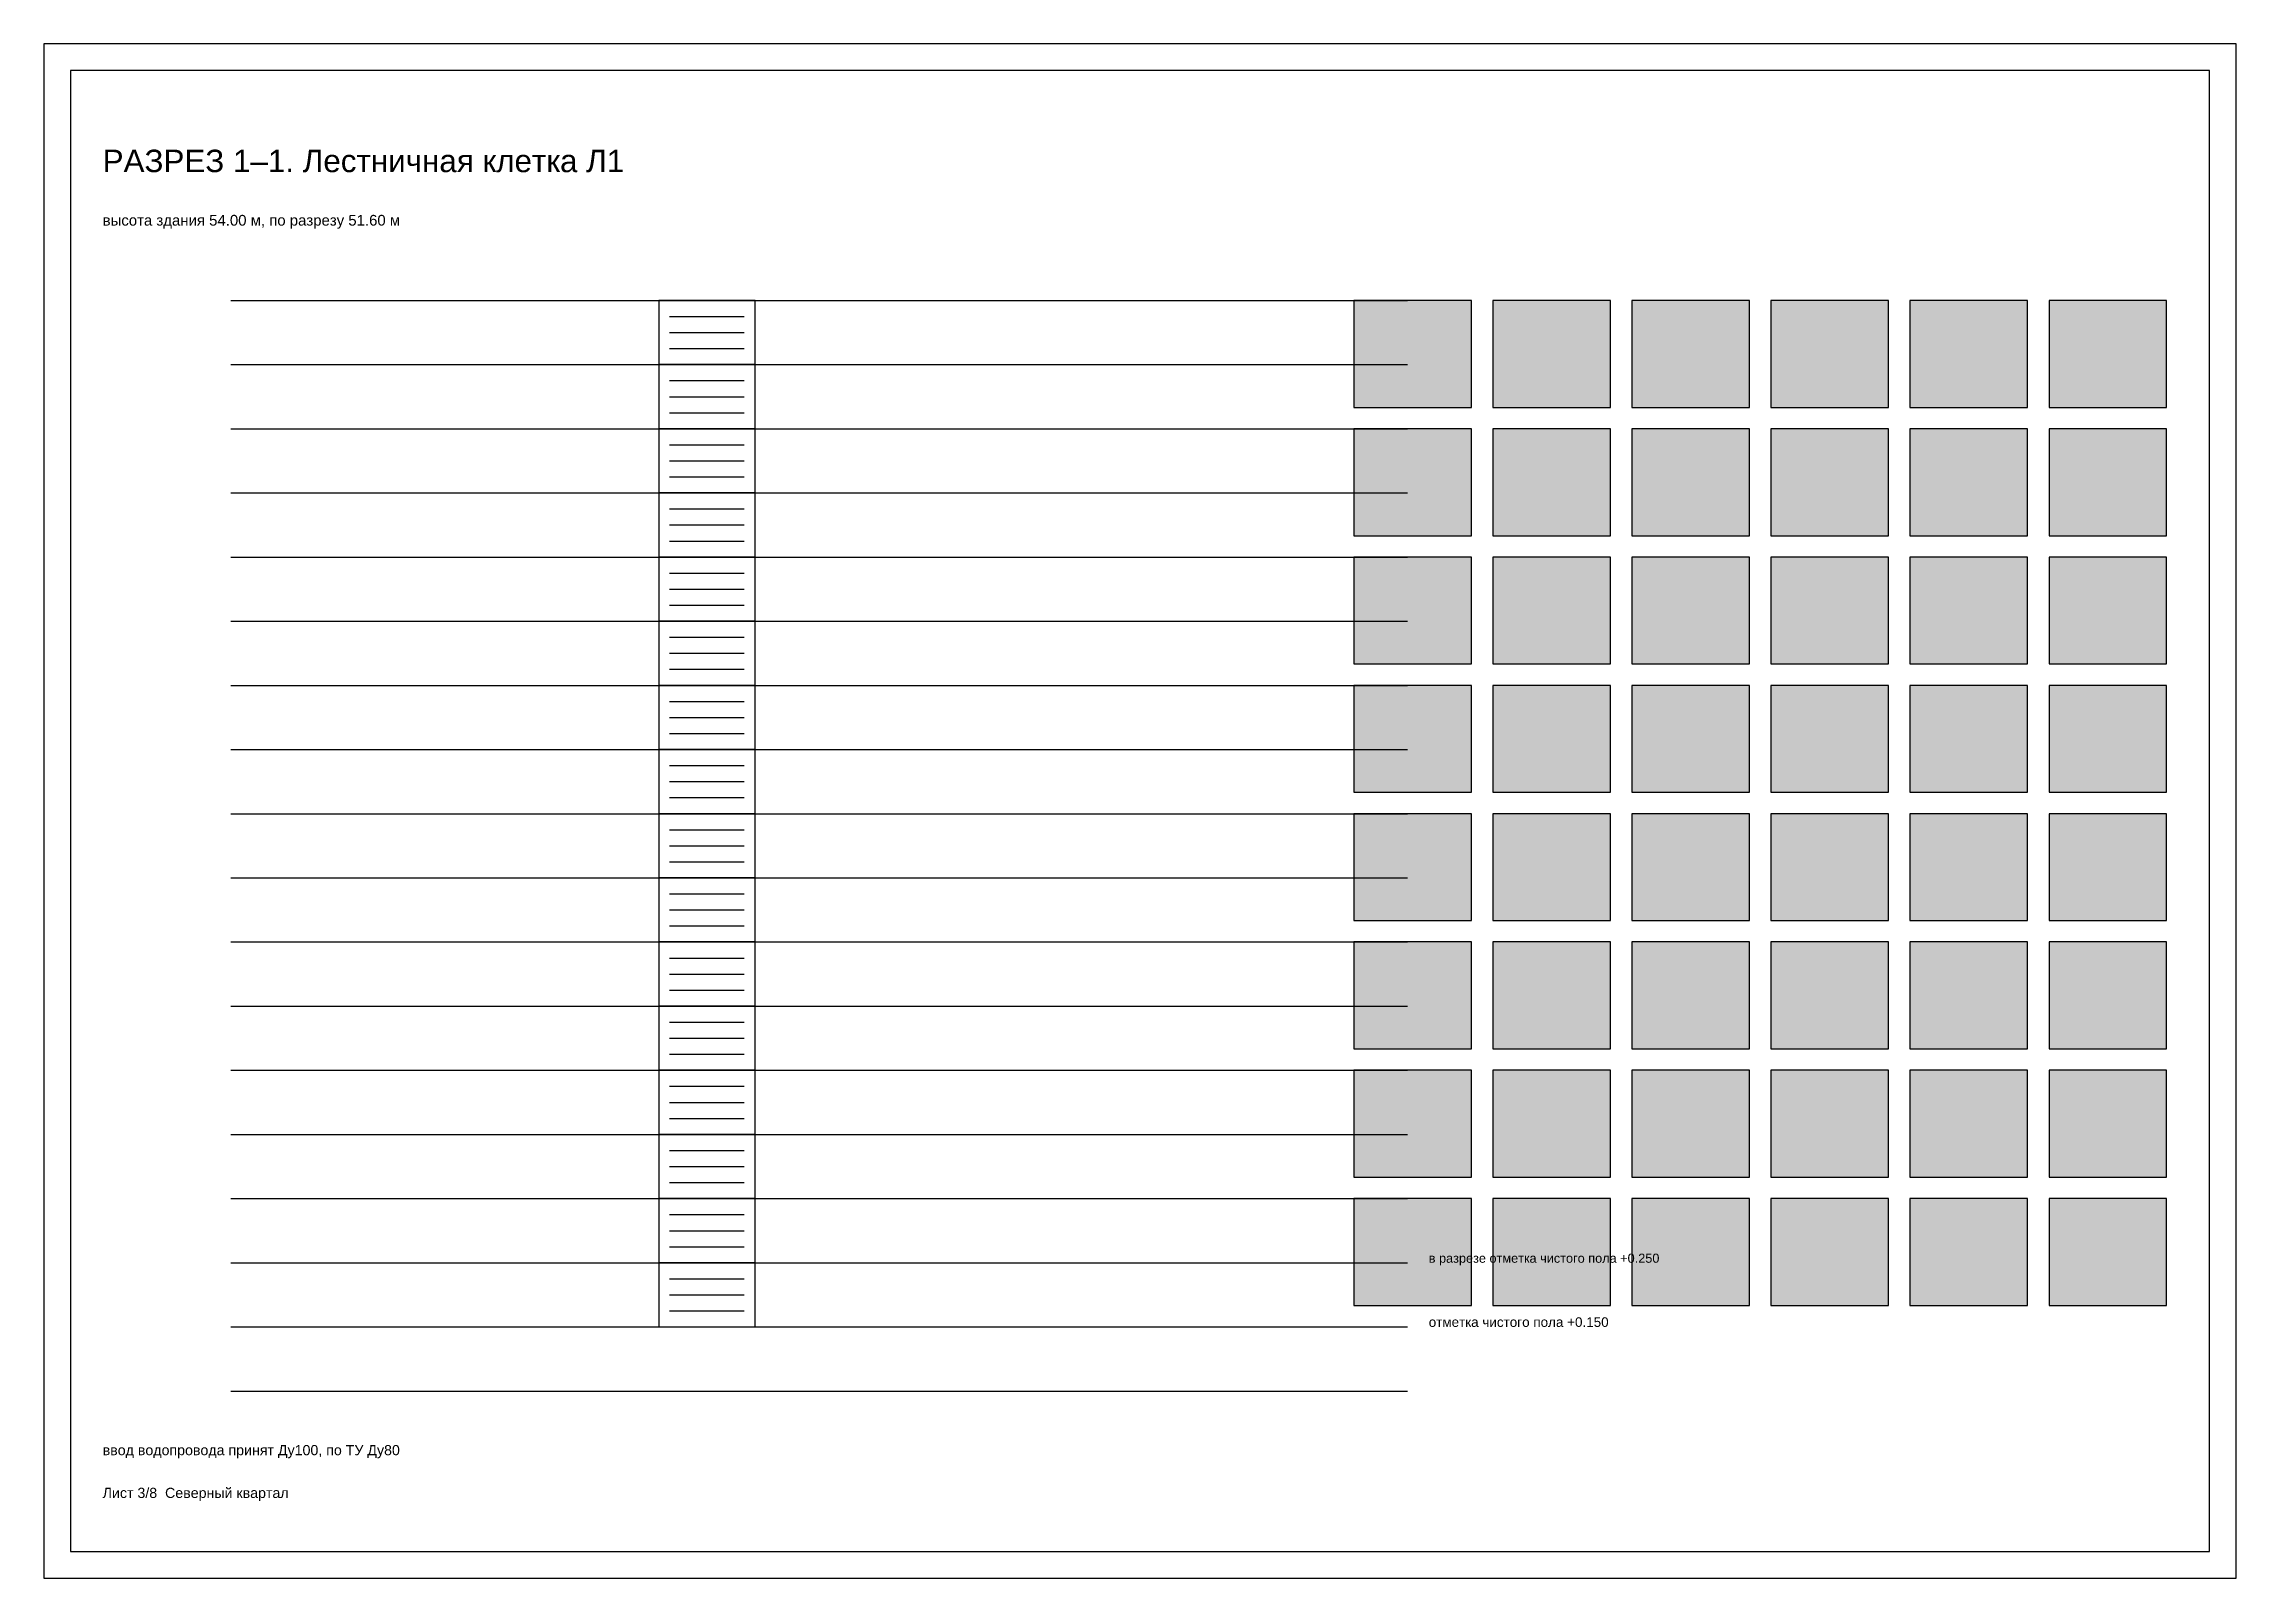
# Model space of a CAD drawing. Header units: millimetres. Extents: x 5 to 3395, y 5 to 292.
# Drawn here: x 860 to 1270, y 5 to 292 of the extents above; entities that cross this region are included whole.
import ezdxf

# ---------------------------------------------------------------- set-up
doc = ezdxf.new("R2010")
doc.units = ezdxf.units.MM
for name, color, linetype in [('DIM', 3, 'Continuous'), ('GRAPH', 7, 'Continuous'), ('TABLE', 5, 'Continuous'), ('TABLE_FILL', 8, 'Continuous'), ('TEXT', 2, 'Continuous')]:
    doc.layers.add(name, color=color, linetype=linetype)
doc.styles.get("Standard").update_dxf_attribs({"font": 'arial.ttf'})

msp = doc.modelspace()

# ---------------------------------------------------------------- texts
at = {"layer": 'DIM', "true_color": 0xb02828}
for s, height, p in [('высота здания 54.00 м, по разрезу 51.60 м', 2, (871, 258)), ('в разрезе отметка чистого пола +0.250', 1.7, (1119, 64))]:
    msp.add_text(s, height=height, dxfattribs=at).set_placement(p)
at = {"layer": 'DIM', "true_color": 0x107840}
msp.add_text('отметка чистого пола +0.150', height=1.8, dxfattribs=at).set_placement((1119, 52))
at = {"layer": 'TABLE', "true_color": 0xb02828}
msp.add_text('ввод водопровода принят Ду100, по ТУ Ду80', height=1.9, dxfattribs=at).set_placement((871, 28))
at = {"layer": 'TEXT', "true_color": 0x141820}
msp.add_text('РАЗРЕЗ 1–1. Лестничная клетка Л1', height=4.2, dxfattribs=at).set_placement((871, 268))
at = {"layer": 'TEXT', "true_color": 0x5a6068}
msp.add_text('Лист 3/8  Северный квартал', height=1.9, dxfattribs=at).set_placement((871, 20))

# ---------------------------------------------------------------- hatches: boundary and pattern name
at = {"layer": 'TABLE_FILL', "true_color": 0xe6e8ec}
for points in [[(1105, 224), (1127, 224), (1127, 244), (1105, 244)], [(1157, 224), (1179, 224), (1179, 244), (1157, 244)], [(1209, 224), (1231, 224), (1231, 244), (1209, 244)], [(1131, 200), (1153, 200), (1153, 220), (1131, 220)], [(1183, 200), (1205, 200), (1205, 220), (1183, 220)], [(1235, 200), (1257, 200), (1257, 220), (1235, 220)], [(1105, 176), (1127, 176), (1127, 196), (1105, 196)], [(1157, 176), (1179, 176), (1179, 196), (1157, 196)], [(1209, 176), (1231, 176), (1231, 196), (1209, 196)], [(1131, 152), (1153, 152), (1153, 172), (1131, 172)], [(1183, 152), (1205, 152), (1205, 172), (1183, 172)], [(1235, 152), (1257, 152), (1257, 172), (1235, 172)], [(1105, 128), (1127, 128), (1127, 148), (1105, 148)], [(1157, 128), (1179, 128), (1179, 148), (1157, 148)], [(1209, 128), (1231, 128), (1231, 148), (1209, 148)], [(1131, 104), (1153, 104), (1153, 124), (1131, 124)], [(1183, 104), (1205, 104), (1205, 124), (1183, 124)], [(1235, 104), (1257, 104), (1257, 124), (1235, 124)], [(1105, 80), (1127, 80), (1127, 100), (1105, 100)], [(1157, 80), (1179, 80), (1179, 100), (1157, 100)], [(1209, 80), (1231, 80), (1231, 100), (1209, 100)], [(1131, 56), (1153, 56), (1153, 76), (1131, 76)], [(1183, 56), (1205, 56), (1205, 76), (1183, 76)], [(1235, 56), (1257, 56), (1257, 76), (1235, 76)]]:
    msp.add_hatch(color=7, dxfattribs=at).paths.add_polyline_path(points)
at = {"layer": 'TABLE_FILL', "true_color": 0xd2e2f8}
for points in [[(1131, 224), (1153, 224), (1153, 244), (1131, 244)], [(1183, 224), (1205, 224), (1205, 244), (1183, 244)], [(1235, 224), (1257, 224), (1257, 244), (1235, 244)], [(1105, 200), (1127, 200), (1127, 220), (1105, 220)], [(1157, 200), (1179, 200), (1179, 220), (1157, 220)], [(1209, 200), (1231, 200), (1231, 220), (1209, 220)], [(1131, 176), (1153, 176), (1153, 196), (1131, 196)], [(1183, 176), (1205, 176), (1205, 196), (1183, 196)], [(1235, 176), (1257, 176), (1257, 196), (1235, 196)], [(1105, 152), (1127, 152), (1127, 172), (1105, 172)], [(1157, 152), (1179, 152), (1179, 172), (1157, 172)], [(1209, 152), (1231, 152), (1231, 172), (1209, 172)], [(1131, 128), (1153, 128), (1153, 148), (1131, 148)], [(1183, 128), (1205, 128), (1205, 148), (1183, 148)], [(1235, 128), (1257, 128), (1257, 148), (1235, 148)], [(1105, 104), (1127, 104), (1127, 124), (1105, 124)], [(1157, 104), (1179, 104), (1179, 124), (1157, 124)], [(1209, 104), (1231, 104), (1231, 124), (1209, 124)], [(1131, 80), (1153, 80), (1153, 100), (1131, 100)], [(1183, 80), (1205, 80), (1205, 100), (1183, 100)], [(1235, 80), (1257, 80), (1257, 100), (1235, 100)], [(1105, 56), (1127, 56), (1127, 76), (1105, 76)], [(1157, 56), (1179, 56), (1179, 76), (1157, 76)], [(1209, 56), (1231, 56), (1231, 76), (1209, 76)]]:
    msp.add_hatch(color=7, dxfattribs=at).paths.add_polyline_path(points)

# ---------------------------------------------------------------- linework, layer by layer
at = {"layer": 'DIM', "true_color": 0x107840}
for p, q in [((895, 244), (1115, 244)), ((895, 52), (1115, 52))]:
    msp.add_line(p, q, dxfattribs=at)
at = {"layer": 'GRAPH', "true_color": 0x141820}
for p, q in [((1265, 287), (865, 287)), ((865, 287), (865, 10)), ((1265, 10), (1265, 287)), ((895, 244), (1115, 244)), ((993, 244), (975, 244)), ((975, 244), (975, 232)), ((993, 232), (993, 244)), ((1127, 244), (1105, 244)), ((1105, 244), (1105, 224)), ((1127, 224), (1127, 244)), ((1153, 244), (1131, 244)), ((1131, 244), (1131, 224)), ((1153, 224), (1153, 244)), ((1179, 244), (1157, 244)), ((1157, 244), (1157, 224)), ((1179, 224), (1179, 244)), ((1205, 244), (1183, 244)), ((1183, 244), (1183, 224)), ((1205, 224), (1205, 244)), ((1231, 244), (1209, 244)), ((1209, 244), (1209, 224)), ((1231, 224), (1231, 244)), ((1257, 244), (1235, 244)), ((1235, 244), (1235, 224)), ((1257, 224), (1257, 244)), ((977, 241), (991, 241)), ((977, 238), (991, 238)), ((977, 235), (991, 235)), ((895, 232), (1115, 232)), ((993, 232), (975, 232)), ((975, 232), (975, 220)), ((975, 232), (993, 232)), ((993, 220), (993, 232)), ((977, 229), (991, 229)), ((977, 226), (991, 226)), ((977, 223), (991, 223)), ((1105, 224), (1127, 224)), ((1131, 224), (1153, 224)), ((1157, 224), (1179, 224)), ((1183, 224), (1205, 224)), ((1209, 224), (1231, 224)), ((1235, 224), (1257, 224)), ((895, 220), (1115, 220)), ((993, 220), (975, 220)), ((975, 220), (975, 208)), ((975, 220), (993, 220)), ((993, 208), (993, 220)), ((1127, 220), (1105, 220)), ((1105, 220), (1105, 200)), ((1127, 200), (1127, 220)), ((1153, 220), (1131, 220)), ((1131, 220), (1131, 200)), ((1153, 200), (1153, 220)), ((1179, 220), (1157, 220)), ((1157, 220), (1157, 200)), ((1179, 200), (1179, 220)), ((1205, 220), (1183, 220)), ((1183, 220), (1183, 200)), ((1205, 200), (1205, 220)), ((1231, 220), (1209, 220)), ((1209, 220), (1209, 200)), ((1231, 200), (1231, 220)), ((1257, 220), (1235, 220)), ((1235, 220), (1235, 200)), ((1257, 200), (1257, 220)), ((977, 217), (991, 217)), ((977, 214), (991, 214)), ((977, 211), (991, 211)), ((895, 208), (1115, 208)), ((993, 208), (975, 208)), ((975, 208), (975, 196)), ((975, 208), (993, 208)), ((977, 205), (991, 205)), ((993, 196), (993, 208)), ((977, 202), (991, 202)), ((977, 199), (991, 199)), ((1105, 200), (1127, 200)), ((1131, 200), (1153, 200)), ((1157, 200), (1179, 200)), ((1183, 200), (1205, 200)), ((1209, 200), (1231, 200)), ((1235, 200), (1257, 200)), ((895, 196), (1115, 196)), ((993, 196), (975, 196)), ((975, 196), (975, 184)), ((975, 196), (993, 196)), ((977, 193), (991, 193)), ((993, 184), (993, 196)), ((1127, 196), (1105, 196)), ((1105, 196), (1105, 176)), ((1127, 176), (1127, 196)), ((1153, 196), (1131, 196)), ((1131, 196), (1131, 176)), ((1153, 176), (1153, 196)), ((1179, 196), (1157, 196)), ((1157, 196), (1157, 176)), ((1179, 176), (1179, 196)), ((1205, 196), (1183, 196)), ((1183, 196), (1183, 176)), ((1205, 176), (1205, 196)), ((1231, 196), (1209, 196)), ((1209, 196), (1209, 176)), ((1231, 176), (1231, 196)), ((1257, 196), (1235, 196)), ((1235, 196), (1235, 176)), ((1257, 176), (1257, 196)), ((977, 190), (991, 190)), ((977, 187), (991, 187)), ((895, 184), (1115, 184)), ((993, 184), (975, 184)), ((975, 184), (975, 172)), ((975, 184), (993, 184)), ((977, 181), (991, 181)), ((993, 172), (993, 184)), ((977, 178), (991, 178)), ((977, 175), (991, 175)), ((1105, 176), (1127, 176)), ((1131, 176), (1153, 176)), ((1157, 176), (1179, 176)), ((1183, 176), (1205, 176)), ((1209, 176), (1231, 176)), ((1235, 176), (1257, 176)), ((895, 172), (1115, 172)), ((993, 172), (975, 172)), ((975, 172), (975, 160)), ((975, 172), (993, 172)), ((977, 169), (991, 169)), ((993, 160), (993, 172)), ((1127, 172), (1105, 172)), ((1105, 172), (1105, 152)), ((1127, 152), (1127, 172)), ((1153, 172), (1131, 172)), ((1131, 172), (1131, 152)), ((1153, 152), (1153, 172)), ((1179, 172), (1157, 172)), ((1157, 172), (1157, 152)), ((1179, 152), (1179, 172)), ((1205, 172), (1183, 172)), ((1183, 172), (1183, 152)), ((1205, 152), (1205, 172)), ((1231, 172), (1209, 172)), ((1209, 172), (1209, 152)), ((1231, 152), (1231, 172)), ((1257, 172), (1235, 172)), ((1235, 172), (1235, 152)), ((1257, 152), (1257, 172)), ((977, 166), (991, 166)), ((895, 160), (1115, 160)), ((993, 160), (975, 160)), ((975, 160), (975, 148)), ((975, 160), (993, 160)), ((977, 163), (991, 163)), ((993, 148), (993, 160)), ((977, 157), (991, 157)), ((977, 154), (991, 154)), ((1105, 152), (1127, 152)), ((1131, 152), (1153, 152)), ((1157, 152), (1179, 152)), ((1183, 152), (1205, 152)), ((1209, 152), (1231, 152)), ((1235, 152), (1257, 152)), ((895, 148), (1115, 148)), ((993, 148), (975, 148)), ((975, 148), (975, 136)), ((975, 148), (993, 148)), ((977, 151), (991, 151)), ((993, 136), (993, 148)), ((1127, 148), (1105, 148)), ((1105, 148), (1105, 128)), ((1127, 128), (1127, 148)), ((1153, 148), (1131, 148)), ((1131, 148), (1131, 128)), ((1153, 128), (1153, 148)), ((1179, 148), (1157, 148)), ((1157, 148), (1157, 128)), ((1179, 128), (1179, 148)), ((1205, 148), (1183, 148)), ((1183, 148), (1183, 128)), ((1205, 128), (1205, 148)), ((1231, 148), (1209, 148)), ((1209, 148), (1209, 128)), ((1231, 128), (1231, 148)), ((1257, 148), (1235, 148)), ((1235, 148), (1235, 128)), ((1257, 128), (1257, 148)), ((977, 145), (991, 145)), ((977, 142), (991, 142)), ((895, 136), (1115, 136)), ((993, 136), (975, 136)), ((975, 136), (975, 124)), ((975, 136), (993, 136)), ((977, 139), (991, 139)), ((993, 124), (993, 136)), ((977, 133), (991, 133)), ((977, 130), (991, 130)), ((1105, 128), (1127, 128)), ((1131, 128), (1153, 128)), ((1157, 128), (1179, 128)), ((1183, 128), (1205, 128)), ((1209, 128), (1231, 128)), ((1235, 128), (1257, 128)), ((895, 124), (1115, 124)), ((993, 124), (975, 124)), ((975, 124), (975, 112)), ((975, 124), (993, 124)), ((977, 127), (991, 127)), ((993, 112), (993, 124)), ((1127, 124), (1105, 124)), ((1105, 124), (1105, 104)), ((1127, 104), (1127, 124)), ((1153, 124), (1131, 124)), ((1131, 124), (1131, 104)), ((1153, 104), (1153, 124)), ((1179, 124), (1157, 124)), ((1157, 124), (1157, 104)), ((1179, 104), (1179, 124)), ((1205, 124), (1183, 124)), ((1183, 124), (1183, 104)), ((1205, 104), (1205, 124)), ((1231, 124), (1209, 124)), ((1209, 124), (1209, 104)), ((1231, 104), (1231, 124)), ((1257, 124), (1235, 124)), ((1235, 124), (1235, 104)), ((1257, 104), (1257, 124)), ((977, 121), (991, 121)), ((977, 118), (991, 118)), ((977, 115), (991, 115)), ((895, 112), (1115, 112)), ((993, 112), (975, 112)), ((975, 112), (975, 100)), ((975, 112), (993, 112)), ((993, 100), (993, 112)), ((977, 109), (991, 109)), ((977, 106), (991, 106)), ((977, 103), (991, 103)), ((1105, 104), (1127, 104)), ((1131, 104), (1153, 104)), ((1157, 104), (1179, 104)), ((1183, 104), (1205, 104)), ((1209, 104), (1231, 104)), ((1235, 104), (1257, 104)), ((895, 100), (1115, 100)), ((993, 100), (975, 100)), ((975, 100), (975, 88)), ((975, 100), (993, 100)), ((993, 88), (993, 100)), ((1127, 100), (1105, 100)), ((1105, 100), (1105, 80)), ((1127, 80), (1127, 100)), ((1153, 100), (1131, 100)), ((1131, 100), (1131, 80)), ((1153, 80), (1153, 100)), ((1179, 100), (1157, 100)), ((1157, 100), (1157, 80)), ((1179, 80), (1179, 100)), ((1205, 100), (1183, 100)), ((1183, 100), (1183, 80)), ((1205, 80), (1205, 100)), ((1231, 100), (1209, 100)), ((1209, 100), (1209, 80)), ((1231, 80), (1231, 100)), ((1257, 100), (1235, 100)), ((1235, 100), (1235, 80)), ((1257, 80), (1257, 100)), ((977, 97), (991, 97)), ((977, 94), (991, 94)), ((977, 91), (991, 91)), ((895, 88), (1115, 88)), ((993, 88), (975, 88)), ((975, 88), (975, 76)), ((975, 88), (993, 88)), ((993, 76), (993, 88)), ((977, 85), (991, 85)), ((977, 82), (991, 82)), ((977, 79), (991, 79)), ((1105, 80), (1127, 80)), ((1131, 80), (1153, 80)), ((1157, 80), (1179, 80)), ((1183, 80), (1205, 80)), ((1209, 80), (1231, 80)), ((1235, 80), (1257, 80)), ((895, 76), (1115, 76)), ((993, 76), (975, 76)), ((975, 76), (975, 64)), ((975, 76), (993, 76)), ((993, 64), (993, 76)), ((1127, 76), (1105, 76)), ((1105, 76), (1105, 56)), ((1127, 56), (1127, 76)), ((1153, 76), (1131, 76)), ((1131, 76), (1131, 56)), ((1153, 56), (1153, 76)), ((1179, 76), (1157, 76)), ((1157, 76), (1157, 56)), ((1179, 56), (1179, 76)), ((1205, 76), (1183, 76)), ((1183, 76), (1183, 56)), ((1205, 56), (1205, 76)), ((1231, 76), (1209, 76)), ((1209, 76), (1209, 56)), ((1231, 56), (1231, 76)), ((1257, 76), (1235, 76)), ((1235, 76), (1235, 56)), ((1257, 56), (1257, 76)), ((977, 73), (991, 73)), ((977, 70), (991, 70)), ((977, 67), (991, 67)), ((895, 64), (1115, 64)), ((993, 64), (975, 64)), ((975, 64), (975, 52)), ((975, 64), (993, 64)), ((993, 52), (993, 64)), ((977, 61), (991, 61)), ((977, 58), (991, 58)), ((977, 55), (991, 55)), ((1105, 56), (1127, 56)), ((1131, 56), (1153, 56)), ((1157, 56), (1179, 56)), ((1183, 56), (1205, 56)), ((1209, 56), (1231, 56)), ((1235, 56), (1257, 56)), ((895, 52), (1115, 52)), ((975, 52), (993, 52)), ((895, 40), (1115, 40)), ((865, 10), (1265, 10))]:
    msp.add_line(p, q, dxfattribs=at)
at = {"layer": 'GRAPH'}
msp.add_lwpolyline([(860, 5), (1270, 5), (1270, 292), (860, 292)], close=True, dxfattribs=at)

msp.set_redraw_order([(e.dxf.handle, doc.entitydb.next_handle()) for e in msp.query("TEXT MTEXT ATTDEF DIMENSION ARC_DIMENSION")])  # texts and dimensions are drawn at this point

doc.saveas('drawing.dxf')
